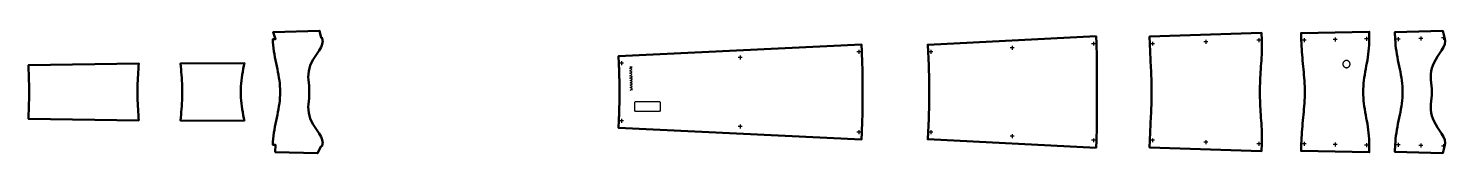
# Model space of a CAD drawing. Header units: millimetres. Extents: x -6563 to 7569, y -5370 to 3454.
# Drawn here: x -6563 to -3013, y -1579 to -1271 of the extents above; entities that cross this region are included whole.
import ezdxf

# ---------------------------------------------------------------- set-up
doc = ezdxf.new("R2010")
doc.units = ezdxf.units.MM
doc.layers.add('CUT', color=6, linetype='Continuous', lineweight=50)
doc.layers.add('PEN', color=5, linetype='Continuous')

msp = doc.modelspace()

# ---------------------------------------------------------------- linework, layer by layer
at = {"layer": 'CUT'}
for points in [[(-5827.2, -1561.3), (-5825.3, -1553.4), (-5826.6, -1545.2), (-5829.6, -1537.2), (-5834.2, -1529.4), (-5839.3, -1521.7), (-5844.6, -1514.1), (-5849, -1506.6), (-5853.2, -1499.1), (-5856.5, -1491.7), (-5858.7, -1484.4), (-5860.5, -1477.1), (-5861.2, -1469.8), (-5861.4, -1462.4), (-5861.1, -1455.1), (-5860.5, -1447.6), (-5859.6, -1440.2), (-5859.1, -1432.6), (-5858.9, -1425), (-5859.1, -1417.4), (-5859.6, -1409.8), (-5860.5, -1402.4), (-5861.1, -1394.9), (-5861.4, -1387.6), (-5861.2, -1380.2), (-5860.5, -1372.9), (-5858.7, -1365.6), (-5856.5, -1358.3), (-5853.2, -1350.9), (-5849, -1343.4), (-5844.6, -1335.9), (-5839.3, -1328.3), (-5834.2, -1320.6), (-5829.6, -1312.8), (-5826.6, -1304.8), (-5825.3, -1296.6), (-5827.2, -1288.7), (-5829.1, -1289.2), (-5833.4, -1271.3), (-5949.2, -1274.6), (-5943.4, -1292.4), (-5950.3, -1292.7), (-5950, -1300.2), (-5949.4, -1307.8), (-5948.6, -1315.3), (-5947.6, -1322.9), (-5946.4, -1330.4), (-5945.1, -1337.9), (-5943.6, -1345.3), (-5942.1, -1352.7), (-5940.5, -1360.1), (-5939, -1367.4), (-5937.5, -1374.7), (-5936.2, -1382), (-5934.9, -1389.2), (-5933.9, -1396.4), (-5933.1, -1403.6), (-5932.4, -1410.7), (-5932.1, -1417.9), (-5931.9, -1425), (-5932.1, -1432.1), (-5932.4, -1439.3), (-5933.1, -1446.4), (-5933.9, -1453.6), (-5934.9, -1460.8), (-5936.2, -1468), (-5937.5, -1475.3), (-5939, -1482.6), (-5940.5, -1489.9), (-5942.1, -1497.3), (-5943.6, -1504.7), (-5945.1, -1512.1), (-5946.4, -1519.6), (-5947.6, -1527.1), (-5948.6, -1534.7), (-5949.4, -1542.2), (-5950, -1549.8), (-5950.3, -1557.3), (-5943.4, -1557.6), (-5944.2, -1575.6), (-5838.4, -1578.6), (-5829.1, -1560.8), (-5827.2, -1561.3)], [(-6286.1, -1496.8), (-6286.5, -1489.5), (-6287, -1482.3), (-6287.5, -1475.1), (-6287.9, -1467.9), (-6288.4, -1460.7), (-6288.7, -1453.6), (-6289, -1446.4), (-6289.2, -1439.3), (-6289.4, -1432.1), (-6289.4, -1425), (-6289.4, -1417.9), (-6289.2, -1410.7), (-6289, -1403.6), (-6288.7, -1396.4), (-6288.4, -1389.3), (-6287.9, -1382.1), (-6287.5, -1374.9), (-6287, -1367.7), (-6286.5, -1360.5), (-6286.1, -1353.2), (-6562.5, -1358), (-6562.2, -1364.7), (-6561.9, -1371.4), (-6561.6, -1378.1), (-6561.4, -1384.8), (-6561.2, -1391.5), (-6561, -1398.2), (-6560.8, -1404.9), (-6560.7, -1411.6), (-6560.6, -1418.3), (-6560.6, -1425), (-6560.6, -1431.7), (-6560.7, -1438.4), (-6560.8, -1445.1), (-6561, -1451.8), (-6561.2, -1458.4), (-6561.4, -1465.2), (-6561.6, -1471.9), (-6561.9, -1478.6), (-6562.2, -1485.3), (-6562.5, -1492), (-6286.1, -1496.8)], [(-6021.5, -1497.6), (-6022.9, -1490.2), (-6024.3, -1482.8), (-6025.6, -1475.5), (-6026.8, -1468.2), (-6028, -1460.9), (-6028.9, -1453.7), (-6029.7, -1446.5), (-6030.3, -1439.3), (-6030.6, -1432.1), (-6030.7, -1425), (-6030.6, -1417.9), (-6030.3, -1410.7), (-6029.7, -1403.5), (-6028.9, -1396.3), (-6028, -1389.1), (-6026.8, -1381.8), (-6025.6, -1374.5), (-6024.3, -1367.2), (-6022.9, -1359.8), (-6021.5, -1352.4), (-6181.6, -1353.6), (-6180.9, -1360.8), (-6180.2, -1368), (-6179.5, -1375.1), (-6178.9, -1382.3), (-6178.3, -1389.4), (-6177.9, -1396.6), (-6177.5, -1403.7), (-6177.2, -1410.8), (-6177, -1417.9), (-6177, -1425), (-6177, -1432.1), (-6177.2, -1439.2), (-6177.5, -1446.3), (-6177.9, -1453.4), (-6178.3, -1460.6), (-6178.9, -1467.7), (-6179.5, -1474.9), (-6180.2, -1482), (-6180.9, -1489.2), (-6181.6, -1496.4), (-6021.5, -1497.6)]]:
    msp.add_lwpolyline(points, close=True, dxfattribs=at)
for points in [[(-3473.8, -1555.2), (-3473.7, -1547.9), (-3473.6, -1540.6), (-3473.6, -1533.2), (-3473.8, -1525.9), (-3474, -1518.6), (-3474.4, -1511.3), (-3474.8, -1504), (-3475.2, -1496.8), (-3475.7, -1489.5), (-3476.1, -1482.3), (-3476.6, -1475.1), (-3477.1, -1467.9), (-3477.5, -1460.7), (-3477.8, -1453.6), (-3478.1, -1446.4), (-3478.4, -1439.3), (-3478.5, -1432.1), (-3478.5, -1425), (-3478.5, -1417.9), (-3478.4, -1410.7), (-3478.1, -1403.6), (-3477.8, -1396.4), (-3477.5, -1389.3), (-3477.1, -1382.1), (-3476.6, -1374.9), (-3476.1, -1367.7), (-3475.7, -1360.5), (-3475.2, -1353.2), (-3474.8, -1346), (-3474.4, -1338.7), (-3474, -1331.4), (-3473.8, -1324.1), (-3473.6, -1316.8), (-3473.6, -1309.4), (-3473.7, -1302.1), (-3473.8, -1294.8), (-3474.3, -1276.8), (-3754.6, -1286.1), (-3754, -1304.1), (-3753.8, -1310.8), (-3753.5, -1317.6), (-3753.2, -1324.3), (-3752.9, -1331.1), (-3752.6, -1337.8), (-3752.3, -1344.5), (-3752, -1351.3), (-3751.7, -1358), (-3751.4, -1364.7), (-3751.1, -1371.4), (-3750.8, -1378.1), (-3750.5, -1384.8), (-3750.3, -1391.5), (-3750.1, -1398.2), (-3749.9, -1404.9), (-3749.8, -1411.6), (-3749.7, -1418.3), (-3749.7, -1425), (-3749.7, -1431.7), (-3749.8, -1438.4), (-3749.9, -1445.1), (-3750.1, -1451.8), (-3750.3, -1458.4), (-3750.5, -1465.2), (-3750.8, -1471.9), (-3751.1, -1478.6), (-3751.4, -1485.3), (-3751.7, -1492), (-3752, -1498.8), (-3752.3, -1505.5), (-3752.6, -1512.2), (-3752.9, -1518.9), (-3753.2, -1525.7), (-3753.5, -1532.4), (-3753.8, -1539.2), (-3754, -1545.9), (-3754.6, -1563.9), (-3474.3, -1573.2), (-3473.8, -1555.2)], [(-3204.6, -1558), (-3204.6, -1550.5), (-3204.8, -1542.9), (-3205.3, -1535.3), (-3206.1, -1527.7), (-3207, -1520.1), (-3208.1, -1512.6), (-3209.3, -1505.1), (-3210.7, -1497.6), (-3212, -1490.2), (-3213.4, -1482.8), (-3214.7, -1475.5), (-3216, -1468.2), (-3217.1, -1460.9), (-3218, -1453.7), (-3218.8, -1446.5), (-3219.4, -1439.3), (-3219.8, -1432.1), (-3219.9, -1425), (-3219.8, -1417.9), (-3219.4, -1410.7), (-3218.8, -1403.5), (-3218, -1396.3), (-3217.1, -1389.1), (-3216, -1381.8), (-3214.7, -1374.5), (-3213.4, -1367.2), (-3212, -1359.8), (-3210.7, -1352.4), (-3209.3, -1344.9), (-3208.1, -1337.4), (-3207, -1329.9), (-3206.1, -1322.3), (-3205.3, -1314.7), (-3204.8, -1307.1), (-3204.6, -1299.5), (-3204.6, -1292), (-3204.7, -1273.8), (-3375.2, -1277.4), (-3374.7, -1295.4), (-3374.5, -1302.7), (-3374.2, -1310), (-3373.8, -1317.3), (-3373.3, -1324.6), (-3372.7, -1331.8), (-3372.1, -1339.1), (-3371.4, -1346.3), (-3370.7, -1353.6), (-3370, -1360.8), (-3369.3, -1368), (-3368.7, -1375.1), (-3368, -1382.3), (-3367.5, -1389.4), (-3367, -1396.6), (-3366.6, -1403.7), (-3366.3, -1410.8), (-3366.1, -1417.9), (-3366.1, -1425), (-3366.1, -1432.1), (-3366.3, -1439.2), (-3366.6, -1446.3), (-3367, -1453.4), (-3367.5, -1460.6), (-3368, -1467.7), (-3368.7, -1474.9), (-3369.3, -1482), (-3370, -1489.2), (-3370.7, -1496.4), (-3371.4, -1503.7), (-3372.1, -1510.9), (-3372.7, -1518.2), (-3373.3, -1525.4), (-3373.8, -1532.7), (-3374.2, -1540), (-3374.5, -1547.3), (-3374.7, -1554.6), (-3375.2, -1572.6), (-3204.7, -1576.2), (-3204.6, -1558)], [(-3016.3, -1561.3), (-3014.4, -1553.4), (-3015.7, -1545.2), (-3018.7, -1537.2), (-3023.3, -1529.4), (-3028.4, -1521.7), (-3033.7, -1514.1), (-3038.1, -1506.6), (-3042.3, -1499.1), (-3045.6, -1491.7), (-3047.9, -1484.4), (-3049.6, -1477.1), (-3050.4, -1469.8), (-3050.5, -1462.4), (-3050.2, -1455.1), (-3049.6, -1447.6), (-3048.8, -1440.2), (-3048.2, -1432.6), (-3048, -1425), (-3048.2, -1417.4), (-3048.8, -1409.8), (-3049.6, -1402.4), (-3050.2, -1394.9), (-3050.5, -1387.6), (-3050.4, -1380.2), (-3049.6, -1372.9), (-3047.9, -1365.6), (-3045.6, -1358.3), (-3042.3, -1350.9), (-3038.2, -1343.4), (-3033.7, -1335.9), (-3028.5, -1328.3), (-3023.3, -1320.6), (-3018.7, -1312.8), (-3015.7, -1304.8), (-3014.4, -1296.6), (-3016.3, -1288.7), (-3020.5, -1271.2), (-3140.3, -1274.6), (-3139.5, -1292.7), (-3139.1, -1300.2), (-3138.6, -1307.8), (-3137.8, -1315.3), (-3136.7, -1322.9), (-3135.5, -1330.4), (-3134.2, -1337.9), (-3132.7, -1345.3), (-3131.2, -1352.7), (-3129.7, -1360.1), (-3128.1, -1367.4), (-3126.7, -1374.7), (-3125.3, -1382), (-3124.1, -1389.2), (-3123, -1396.4), (-3122.2, -1403.6), (-3121.6, -1410.7), (-3121.2, -1417.9), (-3121.1, -1425), (-3121.2, -1432.1), (-3121.6, -1439.3), (-3122.2, -1446.4), (-3123, -1453.6), (-3124.1, -1460.8), (-3125.3, -1468), (-3126.7, -1475.3), (-3128.1, -1482.6), (-3129.7, -1489.9), (-3131.2, -1497.3), (-3132.7, -1504.7), (-3134.2, -1512.1), (-3135.5, -1519.6), (-3136.7, -1527.1), (-3137.8, -1534.7), (-3138.6, -1542.2), (-3139.1, -1549.8), (-3139.5, -1557.3), (-3140.3, -1575.4), (-3020.6, -1578.8), (-3016.3, -1561.3)], [(-4475.4, -1526.3), (-4475.2, -1520.7), (-4474.9, -1515.1), (-4474.7, -1509.4), (-4474.5, -1503.8), (-4474.3, -1498.2), (-4474.2, -1492.5), (-4474, -1486.9), (-4473.9, -1481.3), (-4473.8, -1475.6), (-4473.7, -1470), (-4473.6, -1464.4), (-4473.5, -1458.8), (-4473.5, -1453.1), (-4473.4, -1447.5), (-4473.4, -1441.9), (-4473.4, -1436.2), (-4473.4, -1430.6), (-4473.3, -1425), (-4473.4, -1419.4), (-4473.4, -1413.8), (-4473.4, -1408.1), (-4473.4, -1402.5), (-4473.5, -1396.9), (-4473.5, -1391.2), (-4473.6, -1385.6), (-4473.7, -1380), (-4473.8, -1374.4), (-4473.9, -1368.7), (-4474, -1363.1), (-4474.2, -1357.5), (-4474.3, -1351.8), (-4474.5, -1346.2), (-4474.7, -1340.6), (-4474.9, -1334.9), (-4475.2, -1329.3), (-4475.4, -1323.7), (-4476.3, -1305.7), (-5084.8, -1335.2), (-5083.9, -1353.2), (-5083.7, -1357.2), (-5083.6, -1361.2), (-5083.4, -1365.1), (-5083.2, -1369.2), (-5083.1, -1373.1), (-5083, -1377.1), (-5082.8, -1381.1), (-5082.7, -1385.1), (-5082.6, -1389.1), (-5082.5, -1393.1), (-5082.4, -1397.1), (-5082.4, -1401.1), (-5082.3, -1405.1), (-5082.3, -1409.1), (-5082.2, -1413), (-5082.2, -1417), (-5082.2, -1421), (-5082.2, -1425), (-5082.2, -1429), (-5082.2, -1433), (-5082.2, -1437), (-5082.3, -1441), (-5082.3, -1445), (-5082.4, -1448.9), (-5082.4, -1452.9), (-5082.5, -1456.9), (-5082.6, -1460.9), (-5082.7, -1464.9), (-5082.8, -1468.9), (-5083, -1472.9), (-5083.1, -1476.9), (-5083.2, -1480.8), (-5083.4, -1484.8), (-5083.6, -1488.8), (-5083.7, -1492.8), (-5083.9, -1496.8), (-5084.8, -1514.8), (-4476.3, -1544.3), (-4475.4, -1526.3)], [(-3887.9, -1546.6), (-3887.6, -1539.8), (-3887.4, -1533), (-3887.2, -1526.2), (-3887, -1519.5), (-3886.9, -1512.7), (-3886.8, -1505.9), (-3886.8, -1499.1), (-3886.8, -1492.4), (-3886.8, -1485.6), (-3886.8, -1478.8), (-3886.9, -1472.1), (-3886.9, -1465.4), (-3887, -1458.6), (-3887, -1451.9), (-3887.1, -1445.2), (-3887.1, -1438.4), (-3887.2, -1431.7), (-3887.2, -1425), (-3887.2, -1418.3), (-3887.1, -1411.6), (-3887.1, -1404.8), (-3887, -1398.1), (-3887, -1391.4), (-3886.9, -1384.6), (-3886.9, -1377.9), (-3886.8, -1371.2), (-3886.8, -1364.4), (-3886.8, -1357.6), (-3886.8, -1350.9), (-3886.8, -1344.1), (-3886.9, -1337.3), (-3887, -1330.5), (-3887.2, -1323.8), (-3887.4, -1317), (-3887.6, -1310.2), (-3887.9, -1303.4), (-3888.8, -1285.4), (-4310.1, -1306.4), (-4309.2, -1324.4), (-4308.9, -1330), (-4308.7, -1335.5), (-4308.4, -1341.2), (-4308.2, -1346.7), (-4307.9, -1352.4), (-4307.7, -1357.9), (-4307.5, -1363.5), (-4307.3, -1369.1), (-4307.1, -1374.7), (-4307, -1380.3), (-4306.8, -1385.9), (-4306.7, -1391.5), (-4306.6, -1397.1), (-4306.5, -1402.6), (-4306.4, -1408.2), (-4306.4, -1413.8), (-4306.3, -1419.4), (-4306.3, -1425), (-4306.3, -1430.6), (-4306.4, -1436.2), (-4306.4, -1441.8), (-4306.5, -1447.4), (-4306.6, -1452.9), (-4306.7, -1458.5), (-4306.8, -1464.1), (-4307, -1469.7), (-4307.1, -1475.3), (-4307.3, -1480.9), (-4307.5, -1486.5), (-4307.7, -1492.1), (-4307.9, -1497.6), (-4308.2, -1503.3), (-4308.4, -1508.8), (-4308.7, -1514.5), (-4308.9, -1520), (-4309.2, -1525.6), (-4310.1, -1543.6), (-3888.8, -1564.6), (-3887.9, -1546.6)]]:
    msp.add_lwpolyline(points, dxfattribs=at)
at = {"layer": 'PEN'}
for p, q in [((-4098.6, -1308.9), (-4098.6, -1318.9)), ((-3889.9, -1303.8), (-3899.9, -1303.8)), ((-3894.9, -1298.8), (-3894.9, -1308.8)), ((-3742, -1303.8), (-3752, -1303.8)), ((-3747, -1298.8), (-3747, -1308.8)), ((-3608.9, -1299.4), (-3618.9, -1299.4)), ((-3613.9, -1294.4), (-3613.9, -1304.4)), ((-3475.8, -1295), (-3485.8, -1295)), ((-3480.8, -1290), (-3480.8, -1300)), ((-3362.7, -1295.2), (-3372.7, -1295.2)), ((-3367.7, -1290.2), (-3367.7, -1300.2)), ((-3284.7, -1293.6), (-3294.7, -1293.6)), ((-3289.7, -1288.6), (-3289.7, -1298.6)), ((-3206.6, -1292), (-3216.6, -1292)), ((-3211.6, -1287), (-3211.6, -1297)), ((-3127.5, -1292.4), (-3137.5, -1292.4)), ((-3132.5, -1287.4), (-3132.5, -1297.4)), ((-3070.4, -1290.8), (-3080.4, -1290.8)), ((-3075.4, -1285.8), (-3075.4, -1295.8)), ((-3013.3, -1289.2), (-3023.3, -1289.2)), ((-3018.3, -1284.2), (-3018.3, -1294.2)), ((-5076.9, -1347.9), (-5076.9, -1357.9)), ((-4774.7, -1338.4), (-4784.7, -1338.4)), ((-4779.7, -1333.4), (-4779.7, -1343.4)), ((-4477.4, -1324), (-4487.4, -1324)), ((-4482.4, -1319), (-4482.4, -1329)), ((-4297.2, -1324), (-4307.2, -1324)), ((-4302.2, -1319), (-4302.2, -1329)), ((-4093.6, -1313.9), (-4103.6, -1313.9)), ((-5071.9, -1352.9), (-5081.9, -1352.9)), ((-5071.9, -1497.1), (-5081.9, -1497.1)), ((-5076.9, -1492.1), (-5076.9, -1502.1)), ((-4774.7, -1511.6), (-4784.7, -1511.6)), ((-4779.7, -1506.6), (-4779.7, -1516.6)), ((-4477.4, -1526), (-4487.4, -1526)), ((-4482.4, -1521), (-4482.4, -1531)), ((-4297.2, -1526), (-4307.2, -1526)), ((-4302.2, -1521), (-4302.2, -1531)), ((-4093.6, -1536.1), (-4103.6, -1536.1)), ((-4098.6, -1531.1), (-4098.6, -1541.1)), ((-3889.9, -1546.2), (-3899.9, -1546.2)), ((-3894.9, -1541.2), (-3894.9, -1551.2)), ((-3742, -1546.2), (-3752, -1546.2)), ((-3747, -1541.2), (-3747, -1551.2)), ((-3608.9, -1550.6), (-3618.9, -1550.6)), ((-3613.9, -1545.6), (-3613.9, -1555.6)), ((-3475.8, -1555), (-3485.8, -1555)), ((-3480.8, -1550), (-3480.8, -1560)), ((-3362.7, -1554.8), (-3372.7, -1554.8)), ((-3367.7, -1549.8), (-3367.7, -1559.8)), ((-3284.7, -1556.4), (-3294.7, -1556.4)), ((-3289.7, -1551.4), (-3289.7, -1561.4)), ((-3206.6, -1558), (-3216.6, -1558)), ((-3211.6, -1553), (-3211.6, -1563)), ((-3127.5, -1557.6), (-3137.5, -1557.6)), ((-3132.5, -1552.6), (-3132.5, -1562.6)), ((-3070.4, -1559.2), (-3080.4, -1559.2)), ((-3075.4, -1554.2), (-3075.4, -1564.2)), ((-3013.3, -1560.8), (-3023.3, -1560.8)), ((-3018.3, -1555.8), (-3018.3, -1565.8))]:
    msp.add_line(p, q, dxfattribs=at)
for points in [[(-3261.6, -1346), (-3262.6, -1346), (-3263.5, -1346.2), (-3264.4, -1346.4), (-3265.3, -1346.8), (-3266.1, -1347.2), (-3266.9, -1347.7), (-3267.6, -1348.3), (-3268.3, -1349), (-3268.9, -1349.7), (-3269.4, -1350.5), (-3269.8, -1351.3), (-3270.2, -1352.2), (-3270.4, -1353.1), (-3270.6, -1354.1), (-3270.6, -1355), (-3270.6, -1355.9), (-3270.4, -1356.9), (-3270.2, -1357.8), (-3269.8, -1358.7), (-3269.4, -1359.5), (-3268.9, -1360.3), (-3268.3, -1361), (-3267.6, -1361.7), (-3266.9, -1362.3), (-3266.1, -1362.8), (-3265.3, -1363.2), (-3264.4, -1363.6), (-3263.5, -1363.8), (-3262.6, -1364), (-3261.6, -1364), (-3260.7, -1364), (-3259.8, -1363.8), (-3258.8, -1363.6), (-3258, -1363.2), (-3257.1, -1362.8), (-3256.3, -1362.3), (-3255.6, -1361.7), (-3254.9, -1361), (-3254.3, -1360.3), (-3253.8, -1359.5), (-3253.4, -1358.7), (-3253.1, -1357.8), (-3252.8, -1356.9), (-3252.7, -1355.9), (-3252.6, -1355), (-3252.7, -1354.1), (-3252.8, -1353.1), (-3253.1, -1352.2), (-3253.4, -1351.3), (-3253.8, -1350.5), (-3254.3, -1349.7), (-3254.9, -1349), (-3255.6, -1348.3), (-3256.3, -1347.7), (-3257.1, -1347.2), (-3258, -1346.8), (-3258.8, -1346.4), (-3259.8, -1346.2), (-3260.7, -1346)], [(-5049.2, -1419.9), (-5055.2, -1420.1), (-5049.3, -1416.9), (-5055.3, -1414.1), (-5049.4, -1410.9), (-5055.5, -1408.1), (-5049.5, -1404.9), (-5055.6, -1402.1), (-5049.7, -1398.9), (-5055.8, -1396.1), (-5049.8, -1392.9), (-5055.9, -1390.1), (-5050, -1386.9), (-5056.1, -1384.1), (-5050.1, -1380.9), (-5056.2, -1378.1), (-5050.3, -1374.9), (-5056.3, -1372.1), (-5050.4, -1368.9), (-5056.5, -1366.1), (-5050.6, -1362.9), (-5056.6, -1363.1)]]:
    msp.add_lwpolyline(points, dxfattribs=at)
msp.add_lwpolyline([(-5041.9, -1473.6), (-5043.9, -1471.6), (-5043.9, -1450.6), (-5041.9, -1448.6), (-4982.1, -1448.6), (-4980.1, -1450.6), (-4980.1, -1471.6), (-4982.1, -1473.6)], close=True, dxfattribs=at)

doc.saveas('drawing.dxf')
